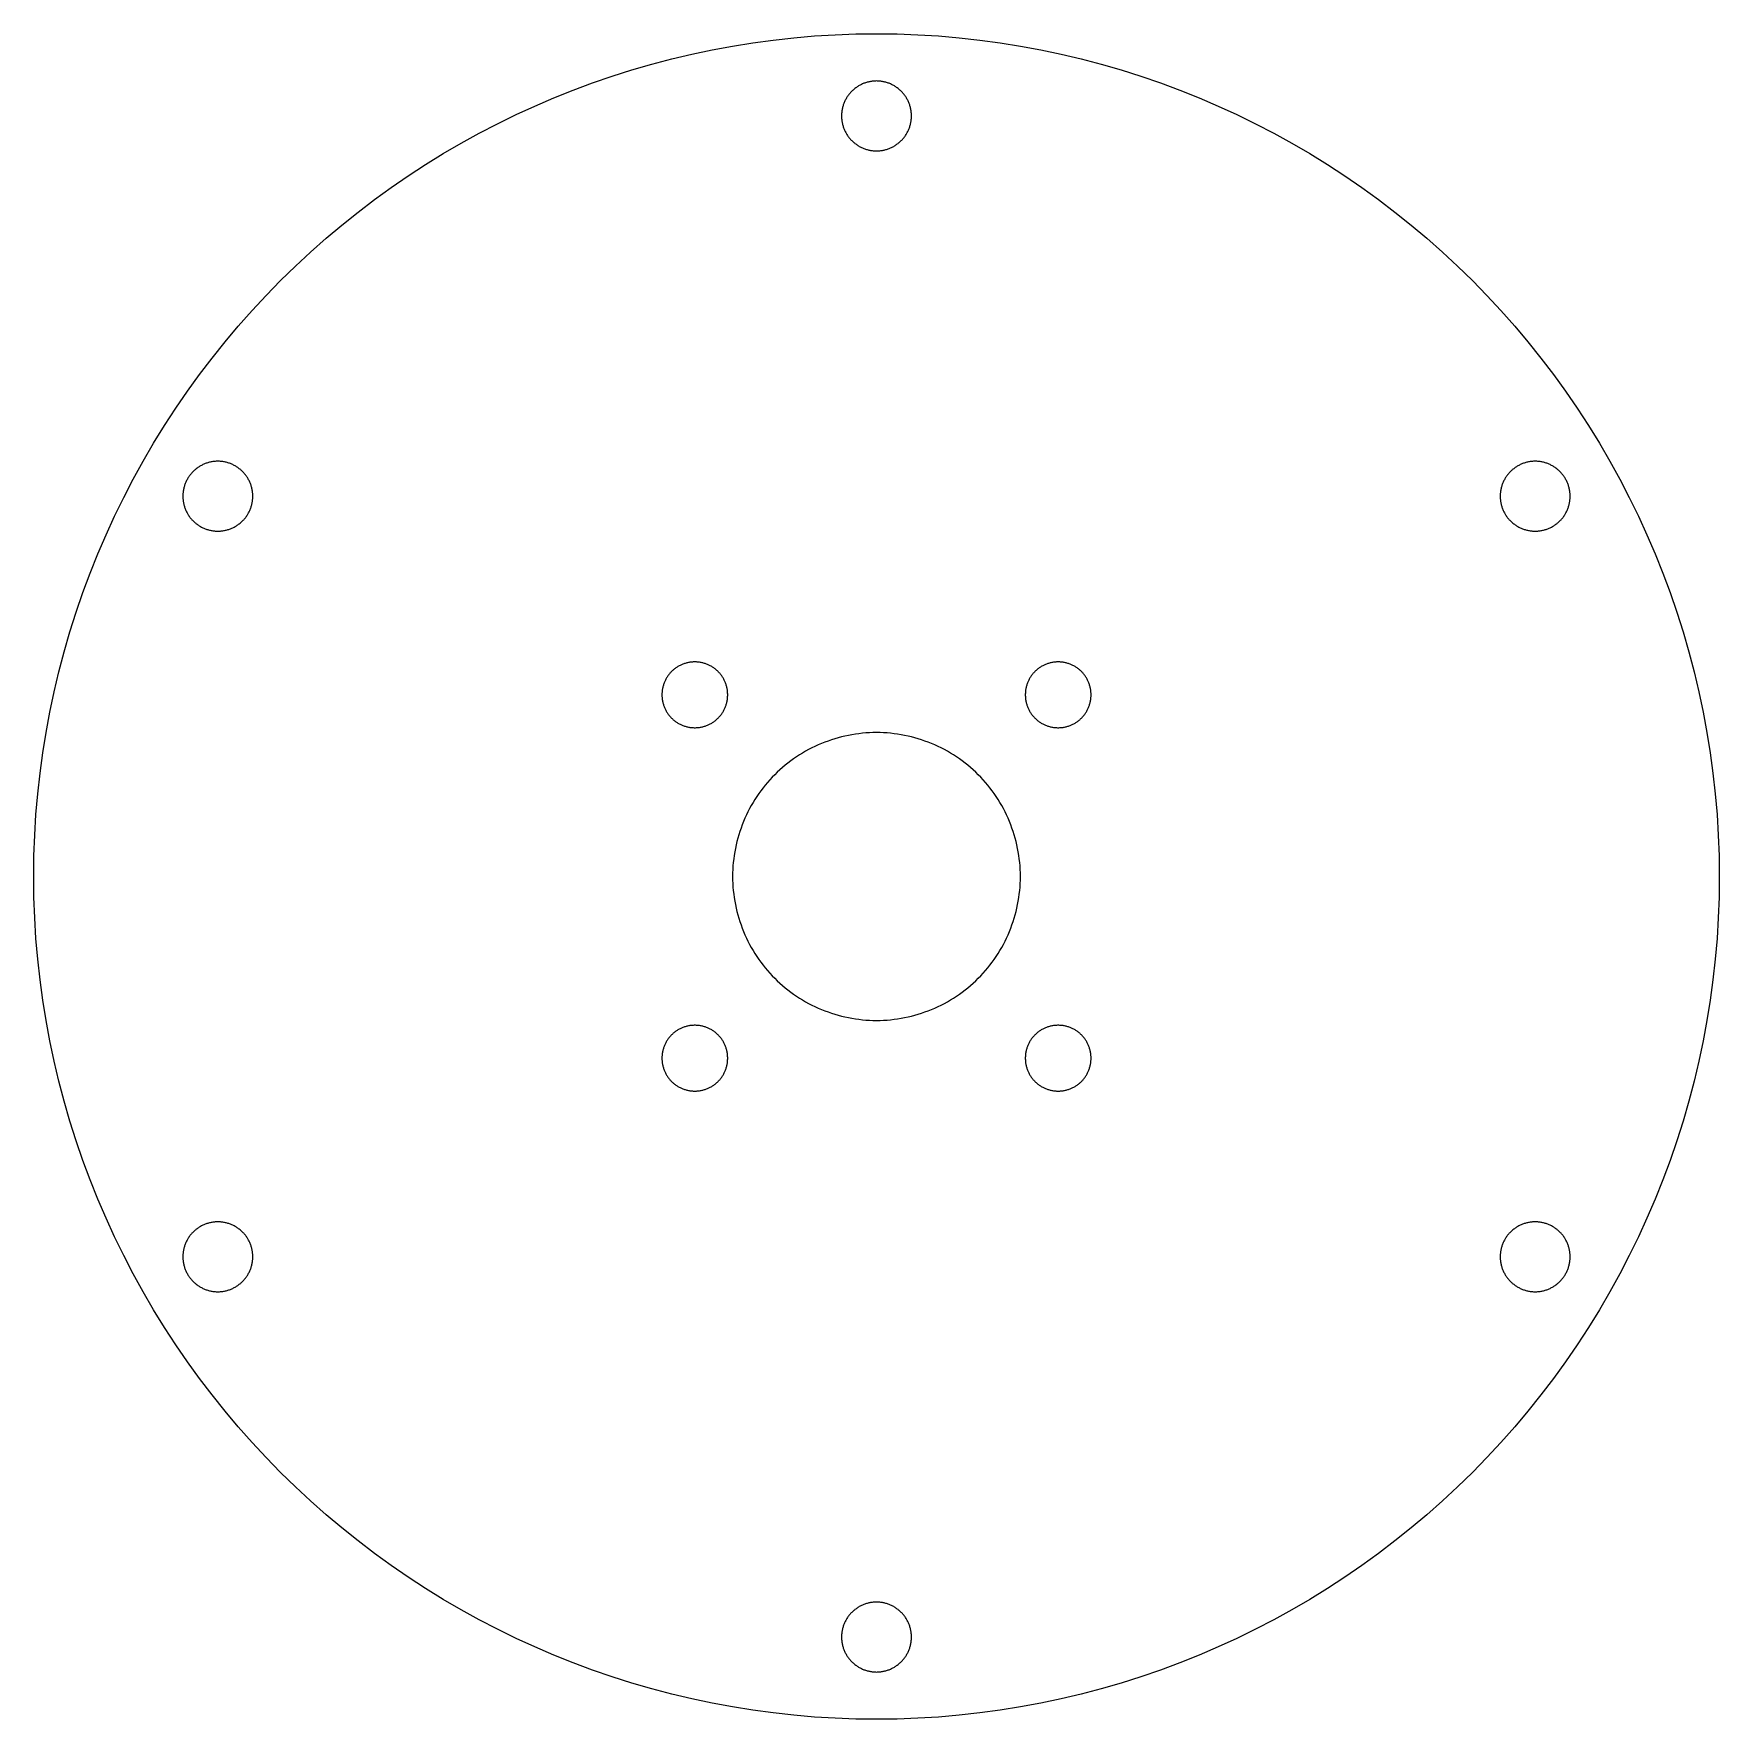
# Model space of a CAD drawing. Header units: metres. Extents: x -41 to 41, y -41 to 41.
import ezdxf

# ---------------------------------------------------------------- set-up
doc = ezdxf.new("R2010")
doc.units = ezdxf.units.M

msp = doc.modelspace()

# ---------------------------------------------------------------- linework, layer by layer
for points in [[(40.988, -1.006), (40.951, -2.012), (40.889, -3.016), (40.803, -4.019), (40.692, -5.019), (40.556, -6.016), (40.396, -7.009), (40.212, -7.999), (40.004, -8.983), (39.771, -9.962), (39.515, -10.935), (39.235, -11.902), (38.931, -12.861), (38.603, -13.812), (38.253, -14.756), (37.879, -15.69), (37.483, -16.615), (37.064, -17.53), (36.622, -18.434), (36.159, -19.327), (35.674, -20.209), (35.167, -21.078), (34.639, -21.935), (34.09, -22.778), (33.521, -23.608), (32.932, -24.424), (32.322, -25.224), (31.693, -26.01), (31.046, -26.78), (30.379, -27.534), (29.694, -28.271), (28.991, -28.991), (28.271, -29.694), (27.534, -30.379), (26.78, -31.046), (26.01, -31.693), (25.224, -32.322), (24.424, -32.932), (23.608, -33.521), (22.778, -34.09), (21.935, -34.639), (21.078, -35.167), (20.209, -35.674), (19.327, -36.159), (18.434, -36.622), (17.53, -37.064), (16.615, -37.483), (15.69, -37.879), (14.756, -38.253), (13.812, -38.603), (12.861, -38.931), (11.902, -39.235), (10.935, -39.515), (9.962, -39.771), (8.983, -40.004), (7.999, -40.212), (7.009, -40.396), (6.016, -40.556), (5.019, -40.692), (4.019, -40.803), (3.016, -40.889), (2.012, -40.951), (1.006, -40.988), (0, -41), (-1.006, -40.988), (-2.012, -40.951), (-3.016, -40.889), (-4.019, -40.803), (-5.019, -40.692), (-6.016, -40.556), (-7.009, -40.396), (-7.999, -40.212), (-8.983, -40.004), (-9.962, -39.771), (-10.935, -39.515), (-11.902, -39.235), (-12.861, -38.931), (-13.812, -38.603), (-14.756, -38.253), (-15.69, -37.879), (-16.615, -37.483), (-17.53, -37.064), (-18.434, -36.622), (-19.327, -36.159), (-20.209, -35.674), (-21.078, -35.167), (-21.935, -34.639), (-22.778, -34.09), (-23.608, -33.521), (-24.424, -32.932), (-25.224, -32.322), (-26.01, -31.693), (-26.78, -31.046), (-27.534, -30.379), (-28.271, -29.694), (-28.991, -28.991), (-29.694, -28.271), (-30.379, -27.534), (-31.046, -26.78), (-31.693, -26.01), (-32.322, -25.224), (-32.932, -24.424), (-33.521, -23.608), (-34.09, -22.778), (-34.639, -21.935), (-35.167, -21.078), (-35.674, -20.209), (-36.159, -19.327), (-36.622, -18.434), (-37.064, -17.53), (-37.483, -16.615), (-37.879, -15.69), (-38.253, -14.756), (-38.603, -13.812), (-38.931, -12.861), (-39.235, -11.902), (-39.515, -10.935), (-39.771, -9.962), (-40.004, -8.983), (-40.212, -7.999), (-40.396, -7.009), (-40.556, -6.016), (-40.692, -5.019), (-40.803, -4.019), (-40.889, -3.016), (-40.951, -2.012), (-40.988, -1.006), (-41, 0), (-40.988, 1.006), (-40.951, 2.012), (-40.889, 3.016), (-40.803, 4.019), (-40.692, 5.019), (-40.556, 6.016), (-40.396, 7.009), (-40.212, 7.999), (-40.004, 8.983), (-39.771, 9.962), (-39.515, 10.935), (-39.235, 11.902), (-38.931, 12.861), (-38.603, 13.812), (-38.253, 14.756), (-37.879, 15.69), (-37.483, 16.615), (-37.064, 17.53), (-36.622, 18.434), (-36.159, 19.327), (-35.674, 20.209), (-35.167, 21.078), (-34.639, 21.935), (-34.09, 22.778), (-33.521, 23.608), (-32.932, 24.424), (-32.322, 25.224), (-31.693, 26.01), (-31.046, 26.78), (-30.379, 27.534), (-29.694, 28.271), (-28.991, 28.991), (-28.271, 29.694), (-27.534, 30.379), (-26.78, 31.046), (-26.01, 31.693), (-25.224, 32.322), (-24.424, 32.932), (-23.608, 33.521), (-22.778, 34.09), (-21.935, 34.639), (-21.078, 35.167), (-20.209, 35.674), (-19.327, 36.159), (-18.434, 36.622), (-17.53, 37.064), (-16.615, 37.483), (-15.69, 37.879), (-14.756, 38.253), (-13.812, 38.603), (-12.861, 38.931), (-11.902, 39.235), (-10.935, 39.515), (-9.962, 39.771), (-8.983, 40.004), (-7.999, 40.212), (-7.009, 40.396), (-6.016, 40.556), (-5.019, 40.692), (-4.019, 40.803), (-3.016, 40.889), (-2.012, 40.951), (-1.006, 40.988), (0, 41), (1.006, 40.988), (2.012, 40.951), (3.016, 40.889), (4.019, 40.803), (5.019, 40.692), (6.016, 40.556), (7.009, 40.396), (7.999, 40.212), (8.983, 40.004), (9.962, 39.771), (10.935, 39.515), (11.902, 39.235), (12.861, 38.931), (13.812, 38.603), (14.756, 38.253), (15.69, 37.879), (16.615, 37.483), (17.53, 37.064), (18.434, 36.622), (19.327, 36.159), (20.209, 35.674), (21.078, 35.167), (21.935, 34.639), (22.778, 34.09), (23.608, 33.521), (24.424, 32.932), (25.224, 32.322), (26.01, 31.693), (26.78, 31.046), (27.534, 30.379), (28.271, 29.694), (28.991, 28.991), (29.694, 28.271), (30.379, 27.534), (31.046, 26.78), (31.693, 26.01), (32.322, 25.224), (32.932, 24.424), (33.521, 23.608), (34.09, 22.778), (34.639, 21.935), (35.167, 21.078), (35.674, 20.209), (36.159, 19.327), (36.622, 18.434), (37.064, 17.53), (37.483, 16.615), (37.879, 15.69), (38.253, 14.756), (38.603, 13.812), (38.931, 12.861), (39.235, 11.902), (39.515, 10.935), (39.771, 9.962), (40.004, 8.983), (40.212, 7.999), (40.396, 7.009), (40.556, 6.016), (40.692, 5.019), (40.803, 4.019), (40.889, 3.016), (40.951, 2.012), (40.988, 1.006), (41, 0), (40.988, -1.006)], [(1.695, 36.875), (1.698, 36.917), (1.699, 36.958), (1.7, 37), (1.699, 37.042), (1.698, 37.083), (1.695, 37.125), (1.692, 37.167), (1.687, 37.208), (1.682, 37.249), (1.675, 37.291), (1.667, 37.332), (1.659, 37.372), (1.649, 37.413), (1.638, 37.453), (1.627, 37.493), (1.614, 37.533), (1.601, 37.573), (1.586, 37.612), (1.571, 37.651), (1.554, 37.689), (1.537, 37.727), (1.518, 37.764), (1.499, 37.801), (1.479, 37.838), (1.458, 37.874), (1.436, 37.909), (1.413, 37.944), (1.39, 37.979), (1.365, 38.013), (1.34, 38.046), (1.314, 38.078), (1.287, 38.11), (1.26, 38.142), (1.231, 38.172), (1.202, 38.202), (1.172, 38.231), (1.142, 38.26), (1.11, 38.287), (1.078, 38.314), (1.046, 38.34), (1.013, 38.365), (0.979, 38.39), (0.944, 38.413), (0.909, 38.436), (0.874, 38.458), (0.838, 38.479), (0.801, 38.499), (0.764, 38.518), (0.727, 38.537), (0.689, 38.554), (0.651, 38.571), (0.612, 38.586), (0.573, 38.601), (0.533, 38.614), (0.493, 38.627), (0.453, 38.638), (0.413, 38.649), (0.372, 38.659), (0.332, 38.667), (0.291, 38.675), (0.249, 38.682), (0.208, 38.687), (0.167, 38.692), (0.125, 38.695), (0.083, 38.698), (0.042, 38.699), (0, 38.7), (-0.042, 38.699), (-0.083, 38.698), (-0.125, 38.695), (-0.167, 38.692), (-0.208, 38.687), (-0.249, 38.682), (-0.291, 38.675), (-0.332, 38.667), (-0.372, 38.659), (-0.413, 38.649), (-0.453, 38.638), (-0.493, 38.627), (-0.533, 38.614), (-0.573, 38.601), (-0.612, 38.586), (-0.651, 38.571), (-0.689, 38.554), (-0.727, 38.537), (-0.764, 38.518), (-0.801, 38.499), (-0.838, 38.479), (-0.874, 38.458), (-0.909, 38.436), (-0.944, 38.413), (-0.979, 38.39), (-1.013, 38.365), (-1.046, 38.34), (-1.078, 38.314), (-1.11, 38.287), (-1.142, 38.26), (-1.172, 38.231), (-1.202, 38.202), (-1.231, 38.172), (-1.26, 38.142), (-1.287, 38.11), (-1.314, 38.078), (-1.34, 38.046), (-1.365, 38.013), (-1.39, 37.979), (-1.413, 37.944), (-1.436, 37.909), (-1.458, 37.874), (-1.479, 37.838), (-1.499, 37.801), (-1.518, 37.764), (-1.537, 37.727), (-1.554, 37.689), (-1.571, 37.651), (-1.586, 37.612), (-1.601, 37.573), (-1.614, 37.533), (-1.627, 37.493), (-1.638, 37.453), (-1.649, 37.413), (-1.659, 37.372), (-1.667, 37.332), (-1.675, 37.291), (-1.682, 37.249), (-1.687, 37.208), (-1.692, 37.167), (-1.695, 37.125), (-1.698, 37.083), (-1.699, 37.042), (-1.7, 37), (-1.699, 36.958), (-1.698, 36.917), (-1.695, 36.875), (-1.692, 36.833), (-1.687, 36.792), (-1.682, 36.751), (-1.675, 36.709), (-1.667, 36.668), (-1.659, 36.628), (-1.649, 36.587), (-1.638, 36.547), (-1.627, 36.507), (-1.614, 36.467), (-1.601, 36.427), (-1.586, 36.388), (-1.571, 36.349), (-1.554, 36.311), (-1.537, 36.273), (-1.518, 36.236), (-1.499, 36.199), (-1.479, 36.162), (-1.458, 36.126), (-1.436, 36.091), (-1.413, 36.056), (-1.39, 36.021), (-1.365, 35.987), (-1.34, 35.954), (-1.314, 35.922), (-1.287, 35.89), (-1.26, 35.858), (-1.231, 35.828), (-1.202, 35.798), (-1.172, 35.769), (-1.142, 35.74), (-1.11, 35.713), (-1.078, 35.686), (-1.046, 35.66), (-1.013, 35.635), (-0.979, 35.61), (-0.944, 35.587), (-0.909, 35.564), (-0.874, 35.542), (-0.838, 35.521), (-0.801, 35.501), (-0.764, 35.482), (-0.727, 35.463), (-0.689, 35.446), (-0.651, 35.429), (-0.612, 35.414), (-0.573, 35.399), (-0.533, 35.386), (-0.493, 35.373), (-0.453, 35.362), (-0.413, 35.351), (-0.372, 35.341), (-0.332, 35.333), (-0.291, 35.325), (-0.249, 35.318), (-0.208, 35.313), (-0.167, 35.308), (-0.125, 35.305), (-0.083, 35.302), (-0.042, 35.301), (0, 35.3), (0.042, 35.301), (0.083, 35.302), (0.125, 35.305), (0.167, 35.308), (0.208, 35.313), (0.249, 35.318), (0.291, 35.325), (0.332, 35.333), (0.372, 35.341), (0.413, 35.351), (0.453, 35.362), (0.493, 35.373), (0.533, 35.386), (0.573, 35.399), (0.612, 35.414), (0.651, 35.429), (0.689, 35.446), (0.727, 35.463), (0.764, 35.482), (0.801, 35.501), (0.838, 35.521), (0.874, 35.542), (0.909, 35.564), (0.944, 35.587), (0.979, 35.61), (1.013, 35.635), (1.046, 35.66), (1.078, 35.686), (1.11, 35.713), (1.142, 35.74), (1.172, 35.769), (1.202, 35.798), (1.231, 35.828), (1.26, 35.858), (1.287, 35.89), (1.314, 35.922), (1.34, 35.954), (1.365, 35.987), (1.39, 36.021), (1.413, 36.056), (1.436, 36.091), (1.458, 36.126), (1.479, 36.162), (1.499, 36.199), (1.518, 36.236), (1.537, 36.273), (1.554, 36.311), (1.571, 36.349), (1.586, 36.388), (1.601, 36.427), (1.614, 36.467), (1.627, 36.507), (1.638, 36.547), (1.649, 36.587), (1.659, 36.628), (1.667, 36.668), (1.675, 36.709), (1.682, 36.751), (1.687, 36.792), (1.692, 36.833), (1.695, 36.875)], [(-30.345, 18.417), (-30.343, 18.458), (-30.343, 18.5), (-30.343, 18.542), (-30.345, 18.583), (-30.348, 18.625), (-30.351, 18.667), (-30.356, 18.708), (-30.361, 18.749), (-30.368, 18.791), (-30.376, 18.832), (-30.384, 18.872), (-30.394, 18.913), (-30.405, 18.953), (-30.416, 18.993), (-30.429, 19.033), (-30.442, 19.073), (-30.457, 19.112), (-30.472, 19.151), (-30.489, 19.189), (-30.506, 19.227), (-30.524, 19.264), (-30.544, 19.301), (-30.564, 19.338), (-30.585, 19.374), (-30.607, 19.409), (-30.629, 19.444), (-30.653, 19.479), (-30.677, 19.513), (-30.703, 19.546), (-30.729, 19.578), (-30.756, 19.61), (-30.783, 19.642), (-30.812, 19.672), (-30.841, 19.702), (-30.871, 19.731), (-30.901, 19.76), (-30.933, 19.787), (-30.964, 19.814), (-30.997, 19.84), (-31.03, 19.865), (-31.064, 19.89), (-31.098, 19.913), (-31.133, 19.936), (-31.169, 19.958), (-31.205, 19.979), (-31.242, 19.999), (-31.279, 20.018), (-31.316, 20.037), (-31.354, 20.054), (-31.392, 20.071), (-31.431, 20.086), (-31.47, 20.101), (-31.51, 20.114), (-31.549, 20.127), (-31.59, 20.138), (-31.63, 20.149), (-31.67, 20.159), (-31.711, 20.167), (-31.752, 20.175), (-31.793, 20.182), (-31.835, 20.187), (-31.876, 20.192), (-31.918, 20.195), (-31.96, 20.198), (-32.001, 20.199), (-32.043, 20.2), (-32.085, 20.199), (-32.126, 20.198), (-32.168, 20.195), (-32.21, 20.192), (-32.251, 20.187), (-32.292, 20.182), (-32.334, 20.175), (-32.375, 20.167), (-32.415, 20.159), (-32.456, 20.149), (-32.496, 20.138), (-32.536, 20.127), (-32.576, 20.114), (-32.616, 20.101), (-32.655, 20.086), (-32.694, 20.071), (-32.732, 20.054), (-32.77, 20.037), (-32.807, 20.018), (-32.844, 19.999), (-32.881, 19.979), (-32.917, 19.958), (-32.952, 19.936), (-32.987, 19.913), (-33.022, 19.89), (-33.056, 19.865), (-33.089, 19.84), (-33.121, 19.814), (-33.153, 19.787), (-33.185, 19.76), (-33.215, 19.731), (-33.245, 19.702), (-33.274, 19.672), (-33.303, 19.642), (-33.33, 19.61), (-33.357, 19.578), (-33.383, 19.546), (-33.408, 19.513), (-33.433, 19.479), (-33.456, 19.444), (-33.479, 19.409), (-33.501, 19.374), (-33.522, 19.338), (-33.542, 19.301), (-33.561, 19.264), (-33.58, 19.227), (-33.597, 19.189), (-33.614, 19.151), (-33.629, 19.112), (-33.644, 19.073), (-33.657, 19.033), (-33.67, 18.993), (-33.681, 18.953), (-33.692, 18.913), (-33.702, 18.872), (-33.71, 18.832), (-33.718, 18.791), (-33.725, 18.749), (-33.73, 18.708), (-33.735, 18.667), (-33.738, 18.625), (-33.741, 18.583), (-33.742, 18.542), (-33.743, 18.5), (-33.742, 18.458), (-33.741, 18.417), (-33.738, 18.375), (-33.735, 18.333), (-33.73, 18.292), (-33.725, 18.251), (-33.718, 18.209), (-33.71, 18.168), (-33.702, 18.128), (-33.692, 18.087), (-33.681, 18.047), (-33.67, 18.007), (-33.657, 17.967), (-33.644, 17.927), (-33.629, 17.888), (-33.614, 17.849), (-33.597, 17.811), (-33.58, 17.773), (-33.561, 17.736), (-33.542, 17.699), (-33.522, 17.662), (-33.501, 17.626), (-33.479, 17.591), (-33.456, 17.556), (-33.433, 17.521), (-33.408, 17.487), (-33.383, 17.454), (-33.357, 17.422), (-33.33, 17.39), (-33.303, 17.358), (-33.274, 17.328), (-33.245, 17.298), (-33.215, 17.269), (-33.185, 17.24), (-33.153, 17.213), (-33.121, 17.186), (-33.089, 17.16), (-33.056, 17.135), (-33.022, 17.11), (-32.987, 17.087), (-32.952, 17.064), (-32.917, 17.042), (-32.881, 17.021), (-32.844, 17.001), (-32.807, 16.982), (-32.77, 16.963), (-32.732, 16.946), (-32.694, 16.929), (-32.655, 16.914), (-32.616, 16.899), (-32.576, 16.886), (-32.536, 16.873), (-32.496, 16.862), (-32.456, 16.851), (-32.415, 16.841), (-32.375, 16.833), (-32.334, 16.825), (-32.292, 16.818), (-32.251, 16.813), (-32.21, 16.808), (-32.168, 16.805), (-32.126, 16.802), (-32.085, 16.801), (-32.043, 16.8), (-32.001, 16.801), (-31.96, 16.802), (-31.918, 16.805), (-31.876, 16.808), (-31.835, 16.813), (-31.793, 16.818), (-31.752, 16.825), (-31.711, 16.833), (-31.67, 16.841), (-31.63, 16.851), (-31.59, 16.862), (-31.549, 16.873), (-31.51, 16.886), (-31.47, 16.899), (-31.431, 16.914), (-31.392, 16.929), (-31.354, 16.946), (-31.316, 16.963), (-31.279, 16.982), (-31.242, 17.001), (-31.205, 17.021), (-31.169, 17.042), (-31.133, 17.064), (-31.098, 17.087), (-31.064, 17.11), (-31.03, 17.135), (-30.997, 17.16), (-30.964, 17.186), (-30.933, 17.213), (-30.901, 17.24), (-30.871, 17.269), (-30.841, 17.298), (-30.812, 17.328), (-30.783, 17.358), (-30.756, 17.39), (-30.729, 17.422), (-30.703, 17.454), (-30.677, 17.487), (-30.653, 17.521), (-30.629, 17.556), (-30.607, 17.591), (-30.585, 17.626), (-30.564, 17.662), (-30.544, 17.699), (-30.524, 17.736), (-30.506, 17.773), (-30.489, 17.811), (-30.472, 17.849), (-30.457, 17.888), (-30.442, 17.927), (-30.429, 17.967), (-30.416, 18.007), (-30.405, 18.047), (-30.394, 18.087), (-30.384, 18.128), (-30.376, 18.168), (-30.368, 18.209), (-30.361, 18.251), (-30.356, 18.292), (-30.351, 18.333), (-30.348, 18.375), (-30.345, 18.417)], [(33.738, 18.375), (33.741, 18.417), (33.742, 18.458), (33.743, 18.5), (33.742, 18.542), (33.741, 18.583), (33.738, 18.625), (33.735, 18.667), (33.73, 18.708), (33.725, 18.749), (33.718, 18.791), (33.71, 18.832), (33.702, 18.872), (33.692, 18.913), (33.681, 18.953), (33.67, 18.993), (33.657, 19.033), (33.644, 19.073), (33.629, 19.112), (33.614, 19.151), (33.597, 19.189), (33.58, 19.227), (33.561, 19.264), (33.542, 19.301), (33.522, 19.338), (33.501, 19.374), (33.479, 19.409), (33.456, 19.444), (33.433, 19.479), (33.408, 19.513), (33.383, 19.546), (33.357, 19.578), (33.33, 19.61), (33.303, 19.642), (33.274, 19.672), (33.245, 19.702), (33.215, 19.731), (33.185, 19.76), (33.153, 19.787), (33.121, 19.814), (33.089, 19.84), (33.056, 19.865), (33.022, 19.89), (32.987, 19.913), (32.952, 19.936), (32.917, 19.958), (32.881, 19.979), (32.844, 19.999), (32.807, 20.018), (32.77, 20.037), (32.732, 20.054), (32.694, 20.071), (32.655, 20.086), (32.616, 20.101), (32.576, 20.114), (32.536, 20.127), (32.496, 20.138), (32.456, 20.149), (32.415, 20.159), (32.375, 20.167), (32.334, 20.175), (32.292, 20.182), (32.251, 20.187), (32.21, 20.192), (32.168, 20.195), (32.126, 20.198), (32.085, 20.199), (32.043, 20.2), (32.001, 20.199), (31.96, 20.198), (31.918, 20.195), (31.876, 20.192), (31.835, 20.187), (31.793, 20.182), (31.752, 20.175), (31.711, 20.167), (31.67, 20.159), (31.63, 20.149), (31.59, 20.138), (31.549, 20.127), (31.51, 20.114), (31.47, 20.101), (31.431, 20.086), (31.392, 20.071), (31.354, 20.054), (31.316, 20.037), (31.279, 20.018), (31.242, 19.999), (31.205, 19.979), (31.169, 19.958), (31.133, 19.936), (31.098, 19.913), (31.064, 19.89), (31.03, 19.865), (30.997, 19.84), (30.964, 19.814), (30.933, 19.787), (30.901, 19.76), (30.871, 19.731), (30.841, 19.702), (30.812, 19.672), (30.783, 19.642), (30.756, 19.61), (30.729, 19.578), (30.703, 19.546), (30.677, 19.513), (30.653, 19.479), (30.629, 19.444), (30.607, 19.409), (30.585, 19.374), (30.564, 19.338), (30.544, 19.301), (30.524, 19.264), (30.506, 19.227), (30.489, 19.189), (30.472, 19.151), (30.457, 19.112), (30.442, 19.073), (30.429, 19.033), (30.416, 18.993), (30.405, 18.953), (30.394, 18.913), (30.384, 18.872), (30.376, 18.832), (30.368, 18.791), (30.361, 18.749), (30.356, 18.708), (30.351, 18.667), (30.348, 18.625), (30.345, 18.583), (30.343, 18.542), (30.343, 18.5), (30.343, 18.458), (30.345, 18.417), (30.348, 18.375), (30.351, 18.333), (30.356, 18.292), (30.361, 18.251), (30.368, 18.209), (30.376, 18.168), (30.384, 18.128), (30.394, 18.087), (30.405, 18.047), (30.416, 18.007), (30.429, 17.967), (30.442, 17.927), (30.457, 17.888), (30.472, 17.849), (30.489, 17.811), (30.506, 17.773), (30.524, 17.736), (30.544, 17.699), (30.564, 17.662), (30.585, 17.626), (30.607, 17.591), (30.629, 17.556), (30.653, 17.521), (30.677, 17.487), (30.703, 17.454), (30.729, 17.422), (30.756, 17.39), (30.783, 17.358), (30.812, 17.328), (30.841, 17.298), (30.871, 17.269), (30.901, 17.24), (30.933, 17.213), (30.964, 17.186), (30.997, 17.16), (31.03, 17.135), (31.064, 17.11), (31.098, 17.087), (31.133, 17.064), (31.169, 17.042), (31.205, 17.021), (31.242, 17.001), (31.279, 16.982), (31.316, 16.963), (31.354, 16.946), (31.392, 16.929), (31.431, 16.914), (31.47, 16.899), (31.51, 16.886), (31.549, 16.873), (31.59, 16.862), (31.63, 16.851), (31.67, 16.841), (31.711, 16.833), (31.752, 16.825), (31.793, 16.818), (31.835, 16.813), (31.876, 16.808), (31.918, 16.805), (31.96, 16.802), (32.001, 16.801), (32.043, 16.8), (32.085, 16.801), (32.126, 16.802), (32.168, 16.805), (32.21, 16.808), (32.251, 16.813), (32.292, 16.818), (32.334, 16.825), (32.375, 16.833), (32.415, 16.841), (32.456, 16.851), (32.496, 16.862), (32.536, 16.873), (32.576, 16.886), (32.616, 16.899), (32.655, 16.914), (32.694, 16.929), (32.732, 16.946), (32.77, 16.963), (32.807, 16.982), (32.844, 17.001), (32.881, 17.021), (32.917, 17.042), (32.952, 17.064), (32.987, 17.087), (33.022, 17.11), (33.056, 17.135), (33.089, 17.16), (33.121, 17.186), (33.153, 17.213), (33.185, 17.24), (33.215, 17.269), (33.245, 17.298), (33.274, 17.328), (33.303, 17.358), (33.33, 17.39), (33.357, 17.422), (33.383, 17.454), (33.408, 17.487), (33.433, 17.521), (33.456, 17.556), (33.479, 17.591), (33.501, 17.626), (33.522, 17.662), (33.542, 17.699), (33.561, 17.736), (33.58, 17.773), (33.597, 17.811), (33.614, 17.849), (33.629, 17.888), (33.644, 17.927), (33.657, 17.967), (33.67, 18.007), (33.681, 18.047), (33.692, 18.087), (33.702, 18.128), (33.71, 18.168), (33.718, 18.209), (33.725, 18.251), (33.73, 18.292), (33.735, 18.333), (33.738, 18.375)], [(-7.243, 8.721), (-7.241, 8.76), (-7.239, 8.8), (-7.239, 8.839), (-7.239, 8.878), (-7.241, 8.917), (-7.243, 8.957), (-7.247, 8.996), (-7.251, 9.035), (-7.256, 9.074), (-7.262, 9.112), (-7.27, 9.151), (-7.278, 9.189), (-7.287, 9.228), (-7.297, 9.266), (-7.308, 9.303), (-7.32, 9.341), (-7.332, 9.378), (-7.346, 9.415), (-7.361, 9.451), (-7.376, 9.487), (-7.392, 9.523), (-7.41, 9.558), (-7.428, 9.593), (-7.447, 9.627), (-7.466, 9.661), (-7.487, 9.695), (-7.508, 9.728), (-7.531, 9.76), (-7.554, 9.792), (-7.577, 9.823), (-7.602, 9.854), (-7.627, 9.884), (-7.653, 9.913), (-7.68, 9.942), (-7.707, 9.97), (-7.736, 9.998), (-7.764, 10.024), (-7.794, 10.05), (-7.824, 10.076), (-7.854, 10.1), (-7.886, 10.124), (-7.918, 10.147), (-7.95, 10.169), (-7.983, 10.191), (-8.016, 10.211), (-8.05, 10.231), (-8.085, 10.25), (-8.119, 10.268), (-8.155, 10.285), (-8.19, 10.302), (-8.227, 10.317), (-8.263, 10.332), (-8.3, 10.345), (-8.337, 10.358), (-8.374, 10.37), (-8.412, 10.381), (-8.45, 10.391), (-8.488, 10.4), (-8.527, 10.408), (-8.565, 10.415), (-8.604, 10.422), (-8.643, 10.427), (-8.682, 10.431), (-8.721, 10.434), (-8.76, 10.437), (-8.8, 10.438), (-8.839, 10.439), (-8.878, 10.438), (-8.917, 10.437), (-8.957, 10.434), (-8.996, 10.431), (-9.035, 10.427), (-9.074, 10.422), (-9.112, 10.415), (-9.151, 10.408), (-9.189, 10.4), (-9.228, 10.391), (-9.266, 10.381), (-9.303, 10.37), (-9.341, 10.358), (-9.378, 10.345), (-9.415, 10.332), (-9.451, 10.317), (-9.487, 10.302), (-9.523, 10.285), (-9.558, 10.268), (-9.593, 10.25), (-9.627, 10.231), (-9.661, 10.211), (-9.695, 10.191), (-9.728, 10.169), (-9.76, 10.147), (-9.792, 10.124), (-9.823, 10.1), (-9.854, 10.076), (-9.884, 10.05), (-9.913, 10.024), (-9.942, 9.998), (-9.97, 9.97), (-9.998, 9.942), (-10.024, 9.913), (-10.05, 9.884), (-10.076, 9.854), (-10.1, 9.823), (-10.124, 9.792), (-10.147, 9.76), (-10.169, 9.728), (-10.191, 9.695), (-10.211, 9.661), (-10.231, 9.627), (-10.25, 9.593), (-10.268, 9.558), (-10.285, 9.523), (-10.302, 9.487), (-10.317, 9.451), (-10.332, 9.415), (-10.345, 9.378), (-10.358, 9.341), (-10.37, 9.303), (-10.381, 9.266), (-10.391, 9.228), (-10.4, 9.189), (-10.408, 9.151), (-10.415, 9.112), (-10.422, 9.074), (-10.427, 9.035), (-10.431, 8.996), (-10.434, 8.957), (-10.437, 8.917), (-10.438, 8.878), (-10.439, 8.839), (-10.438, 8.8), (-10.437, 8.76), (-10.434, 8.721), (-10.431, 8.682), (-10.427, 8.643), (-10.422, 8.604), (-10.415, 8.565), (-10.408, 8.527), (-10.4, 8.488), (-10.391, 8.45), (-10.381, 8.412), (-10.37, 8.374), (-10.358, 8.337), (-10.345, 8.3), (-10.332, 8.263), (-10.317, 8.227), (-10.302, 8.19), (-10.285, 8.155), (-10.268, 8.119), (-10.25, 8.085), (-10.231, 8.05), (-10.211, 8.016), (-10.191, 7.983), (-10.169, 7.95), (-10.147, 7.918), (-10.124, 7.886), (-10.1, 7.854), (-10.076, 7.824), (-10.05, 7.794), (-10.024, 7.764), (-9.998, 7.736), (-9.97, 7.707), (-9.942, 7.68), (-9.913, 7.653), (-9.884, 7.627), (-9.854, 7.602), (-9.823, 7.577), (-9.792, 7.554), (-9.76, 7.531), (-9.728, 7.508), (-9.695, 7.487), (-9.661, 7.466), (-9.627, 7.447), (-9.593, 7.428), (-9.558, 7.41), (-9.523, 7.392), (-9.487, 7.376), (-9.451, 7.361), (-9.415, 7.346), (-9.378, 7.332), (-9.341, 7.32), (-9.303, 7.308), (-9.266, 7.297), (-9.228, 7.287), (-9.189, 7.278), (-9.151, 7.27), (-9.112, 7.262), (-9.074, 7.256), (-9.035, 7.251), (-8.996, 7.247), (-8.957, 7.243), (-8.917, 7.241), (-8.878, 7.239), (-8.839, 7.239), (-8.8, 7.239), (-8.76, 7.241), (-8.721, 7.243), (-8.682, 7.247), (-8.643, 7.251), (-8.604, 7.256), (-8.565, 7.262), (-8.527, 7.27), (-8.488, 7.278), (-8.45, 7.287), (-8.412, 7.297), (-8.374, 7.308), (-8.337, 7.32), (-8.3, 7.332), (-8.263, 7.346), (-8.227, 7.361), (-8.19, 7.376), (-8.155, 7.392), (-8.119, 7.41), (-8.085, 7.428), (-8.05, 7.447), (-8.016, 7.466), (-7.983, 7.487), (-7.95, 7.508), (-7.918, 7.531), (-7.886, 7.554), (-7.854, 7.577), (-7.824, 7.602), (-7.794, 7.627), (-7.764, 7.653), (-7.736, 7.68), (-7.707, 7.707), (-7.68, 7.736), (-7.653, 7.764), (-7.627, 7.794), (-7.602, 7.824), (-7.577, 7.854), (-7.554, 7.886), (-7.531, 7.918), (-7.508, 7.95), (-7.487, 7.983), (-7.466, 8.016), (-7.447, 8.05), (-7.428, 8.085), (-7.41, 8.119), (-7.392, 8.155), (-7.376, 8.19), (-7.361, 8.227), (-7.346, 8.263), (-7.332, 8.3), (-7.32, 8.337), (-7.308, 8.374), (-7.297, 8.412), (-7.287, 8.45), (-7.278, 8.488), (-7.27, 8.527), (-7.262, 8.565), (-7.256, 8.604), (-7.251, 8.643), (-7.247, 8.682), (-7.243, 8.721)], [(10.437, 8.76), (10.438, 8.8), (10.439, 8.839), (10.438, 8.878), (10.437, 8.917), (10.434, 8.957), (10.431, 8.996), (10.427, 9.035), (10.422, 9.074), (10.415, 9.112), (10.408, 9.151), (10.4, 9.189), (10.391, 9.228), (10.381, 9.266), (10.37, 9.303), (10.358, 9.341), (10.345, 9.378), (10.332, 9.415), (10.317, 9.451), (10.302, 9.487), (10.285, 9.523), (10.268, 9.558), (10.25, 9.593), (10.231, 9.627), (10.211, 9.661), (10.191, 9.695), (10.169, 9.728), (10.147, 9.76), (10.124, 9.792), (10.1, 9.823), (10.076, 9.854), (10.05, 9.884), (10.024, 9.913), (9.998, 9.942), (9.97, 9.97), (9.942, 9.998), (9.913, 10.024), (9.884, 10.05), (9.854, 10.076), (9.823, 10.1), (9.792, 10.124), (9.76, 10.147), (9.728, 10.169), (9.695, 10.191), (9.661, 10.211), (9.627, 10.231), (9.593, 10.25), (9.558, 10.268), (9.523, 10.285), (9.487, 10.302), (9.451, 10.317), (9.415, 10.332), (9.378, 10.345), (9.341, 10.358), (9.303, 10.37), (9.266, 10.381), (9.228, 10.391), (9.189, 10.4), (9.151, 10.408), (9.112, 10.415), (9.074, 10.422), (9.035, 10.427), (8.996, 10.431), (8.957, 10.434), (8.917, 10.437), (8.878, 10.438), (8.839, 10.439), (8.8, 10.438), (8.76, 10.437), (8.721, 10.434), (8.682, 10.431), (8.643, 10.427), (8.604, 10.422), (8.565, 10.415), (8.527, 10.408), (8.488, 10.4), (8.45, 10.391), (8.412, 10.381), (8.374, 10.37), (8.337, 10.358), (8.3, 10.345), (8.263, 10.332), (8.227, 10.317), (8.19, 10.302), (8.155, 10.285), (8.119, 10.268), (8.085, 10.25), (8.05, 10.231), (8.016, 10.211), (7.983, 10.191), (7.95, 10.169), (7.918, 10.147), (7.886, 10.124), (7.854, 10.1), (7.824, 10.076), (7.794, 10.05), (7.764, 10.024), (7.736, 9.998), (7.707, 9.97), (7.68, 9.942), (7.653, 9.913), (7.627, 9.884), (7.602, 9.854), (7.577, 9.823), (7.554, 9.792), (7.531, 9.76), (7.508, 9.728), (7.487, 9.695), (7.466, 9.661), (7.447, 9.627), (7.428, 9.593), (7.41, 9.558), (7.392, 9.523), (7.376, 9.487), (7.361, 9.451), (7.346, 9.415), (7.332, 9.378), (7.32, 9.341), (7.308, 9.303), (7.297, 9.266), (7.287, 9.228), (7.278, 9.189), (7.27, 9.151), (7.262, 9.112), (7.256, 9.074), (7.251, 9.035), (7.247, 8.996), (7.243, 8.957), (7.241, 8.917), (7.239, 8.878), (7.239, 8.839), (7.239, 8.8), (7.241, 8.76), (7.243, 8.721), (7.247, 8.682), (7.251, 8.643), (7.256, 8.604), (7.262, 8.565), (7.27, 8.527), (7.278, 8.488), (7.287, 8.45), (7.297, 8.412), (7.308, 8.374), (7.32, 8.337), (7.332, 8.3), (7.346, 8.263), (7.361, 8.227), (7.376, 8.19), (7.392, 8.155), (7.41, 8.119), (7.428, 8.085), (7.447, 8.05), (7.466, 8.016), (7.487, 7.983), (7.508, 7.95), (7.531, 7.918), (7.554, 7.886), (7.577, 7.854), (7.602, 7.824), (7.627, 7.794), (7.653, 7.764), (7.68, 7.736), (7.707, 7.707), (7.736, 7.68), (7.764, 7.653), (7.794, 7.627), (7.824, 7.602), (7.854, 7.577), (7.886, 7.554), (7.918, 7.531), (7.95, 7.508), (7.983, 7.487), (8.016, 7.466), (8.05, 7.447), (8.085, 7.428), (8.119, 7.41), (8.155, 7.392), (8.19, 7.376), (8.227, 7.361), (8.263, 7.346), (8.3, 7.332), (8.337, 7.32), (8.374, 7.308), (8.412, 7.297), (8.45, 7.287), (8.488, 7.278), (8.527, 7.27), (8.565, 7.262), (8.604, 7.256), (8.643, 7.251), (8.682, 7.247), (8.721, 7.243), (8.76, 7.241), (8.8, 7.239), (8.839, 7.239), (8.878, 7.239), (8.917, 7.241), (8.957, 7.243), (8.996, 7.247), (9.035, 7.251), (9.074, 7.256), (9.112, 7.262), (9.151, 7.27), (9.189, 7.278), (9.228, 7.287), (9.266, 7.297), (9.303, 7.308), (9.341, 7.32), (9.378, 7.332), (9.415, 7.346), (9.451, 7.361), (9.487, 7.376), (9.523, 7.392), (9.558, 7.41), (9.593, 7.428), (9.627, 7.447), (9.661, 7.466), (9.695, 7.487), (9.728, 7.508), (9.76, 7.531), (9.792, 7.554), (9.823, 7.577), (9.854, 7.602), (9.884, 7.627), (9.913, 7.653), (9.942, 7.68), (9.97, 7.707), (9.998, 7.736), (10.024, 7.764), (10.05, 7.794), (10.076, 7.824), (10.1, 7.854), (10.124, 7.886), (10.147, 7.918), (10.169, 7.95), (10.191, 7.983), (10.211, 8.016), (10.231, 8.05), (10.25, 8.085), (10.268, 8.119), (10.285, 8.155), (10.302, 8.19), (10.317, 8.227), (10.332, 8.263), (10.345, 8.3), (10.358, 8.337), (10.37, 8.374), (10.381, 8.412), (10.391, 8.45), (10.4, 8.488), (10.408, 8.527), (10.415, 8.565), (10.422, 8.604), (10.427, 8.643), (10.431, 8.682), (10.434, 8.721), (10.437, 8.76)], [(6.981, -0.515), (6.992, -0.343), (6.998, -0.172), (7, 0), (6.998, 0.172), (6.992, 0.343), (6.981, 0.515), (6.966, 0.686), (6.947, 0.857), (6.924, 1.027), (6.897, 1.197), (6.865, 1.366), (6.83, 1.534), (6.79, 1.701), (6.746, 1.867), (6.699, 2.032), (6.647, 2.196), (6.591, 2.358), (6.531, 2.519), (6.467, 2.679), (6.399, 2.837), (6.328, 2.993), (6.253, 3.147), (6.173, 3.3), (6.091, 3.45), (6.004, 3.599), (5.914, 3.745), (5.82, 3.889), (5.723, 4.031), (5.622, 4.17), (5.518, 4.307), (5.411, 4.441), (5.3, 4.572), (5.187, 4.701), (5.07, 4.827), (4.95, 4.95), (4.827, 5.07), (4.701, 5.187), (4.572, 5.3), (4.441, 5.411), (4.307, 5.518), (4.17, 5.622), (4.031, 5.723), (3.889, 5.82), (3.745, 5.914), (3.599, 6.004), (3.45, 6.091), (3.3, 6.173), (3.147, 6.253), (2.993, 6.328), (2.837, 6.399), (2.679, 6.467), (2.519, 6.531), (2.358, 6.591), (2.196, 6.647), (2.032, 6.699), (1.867, 6.746), (1.701, 6.79), (1.534, 6.83), (1.366, 6.865), (1.197, 6.897), (1.027, 6.924), (0.857, 6.947), (0.686, 6.966), (0.515, 6.981), (0.343, 6.992), (0.172, 6.998), (0, 7), (-0.172, 6.998), (-0.343, 6.992), (-0.515, 6.981), (-0.686, 6.966), (-0.857, 6.947), (-1.027, 6.924), (-1.197, 6.897), (-1.366, 6.865), (-1.534, 6.83), (-1.701, 6.79), (-1.867, 6.746), (-2.032, 6.699), (-2.196, 6.647), (-2.358, 6.591), (-2.519, 6.531), (-2.679, 6.467), (-2.837, 6.399), (-2.993, 6.328), (-3.147, 6.253), (-3.3, 6.173), (-3.45, 6.091), (-3.599, 6.004), (-3.745, 5.914), (-3.889, 5.82), (-4.031, 5.723), (-4.17, 5.622), (-4.307, 5.518), (-4.441, 5.411), (-4.572, 5.3), (-4.701, 5.187), (-4.827, 5.07), (-4.95, 4.95), (-5.07, 4.827), (-5.187, 4.701), (-5.3, 4.572), (-5.411, 4.441), (-5.518, 4.307), (-5.622, 4.17), (-5.723, 4.031), (-5.82, 3.889), (-5.914, 3.745), (-6.004, 3.599), (-6.091, 3.45), (-6.173, 3.3), (-6.253, 3.147), (-6.328, 2.993), (-6.399, 2.837), (-6.467, 2.679), (-6.531, 2.519), (-6.591, 2.358), (-6.647, 2.196), (-6.699, 2.032), (-6.746, 1.867), (-6.79, 1.701), (-6.83, 1.534), (-6.865, 1.366), (-6.897, 1.197), (-6.924, 1.027), (-6.947, 0.857), (-6.966, 0.686), (-6.981, 0.515), (-6.992, 0.343), (-6.998, 0.172), (-7, 0), (-6.998, -0.172), (-6.992, -0.343), (-6.981, -0.515), (-6.966, -0.686), (-6.947, -0.857), (-6.924, -1.027), (-6.897, -1.197), (-6.865, -1.366), (-6.83, -1.534), (-6.79, -1.701), (-6.746, -1.867), (-6.699, -2.032), (-6.647, -2.196), (-6.591, -2.358), (-6.531, -2.519), (-6.467, -2.679), (-6.399, -2.837), (-6.328, -2.993), (-6.253, -3.147), (-6.173, -3.3), (-6.091, -3.45), (-6.004, -3.599), (-5.914, -3.745), (-5.82, -3.889), (-5.723, -4.031), (-5.622, -4.17), (-5.518, -4.307), (-5.411, -4.441), (-5.3, -4.572), (-5.187, -4.701), (-5.07, -4.827), (-4.95, -4.95), (-4.827, -5.07), (-4.701, -5.187), (-4.572, -5.3), (-4.441, -5.411), (-4.307, -5.518), (-4.17, -5.622), (-4.031, -5.723), (-3.889, -5.82), (-3.745, -5.914), (-3.599, -6.004), (-3.45, -6.091), (-3.3, -6.173), (-3.147, -6.253), (-2.993, -6.328), (-2.837, -6.399), (-2.679, -6.467), (-2.519, -6.531), (-2.358, -6.591), (-2.196, -6.647), (-2.032, -6.699), (-1.867, -6.746), (-1.701, -6.79), (-1.534, -6.83), (-1.366, -6.865), (-1.197, -6.897), (-1.027, -6.924), (-0.857, -6.947), (-0.686, -6.966), (-0.515, -6.981), (-0.343, -6.992), (-0.172, -6.998), (0, -7), (0.172, -6.998), (0.343, -6.992), (0.515, -6.981), (0.686, -6.966), (0.857, -6.947), (1.027, -6.924), (1.197, -6.897), (1.366, -6.865), (1.534, -6.83), (1.701, -6.79), (1.867, -6.746), (2.032, -6.699), (2.196, -6.647), (2.358, -6.591), (2.519, -6.531), (2.679, -6.467), (2.837, -6.399), (2.993, -6.328), (3.147, -6.253), (3.3, -6.173), (3.45, -6.091), (3.599, -6.004), (3.745, -5.914), (3.889, -5.82), (4.031, -5.723), (4.17, -5.622), (4.307, -5.518), (4.441, -5.411), (4.572, -5.3), (4.701, -5.187), (4.827, -5.07), (4.95, -4.95), (5.07, -4.827), (5.187, -4.701), (5.3, -4.572), (5.411, -4.441), (5.518, -4.307), (5.622, -4.17), (5.723, -4.031), (5.82, -3.889), (5.914, -3.745), (6.004, -3.599), (6.091, -3.45), (6.173, -3.3), (6.253, -3.147), (6.328, -2.993), (6.399, -2.837), (6.467, -2.679), (6.531, -2.519), (6.591, -2.358), (6.647, -2.196), (6.699, -2.032), (6.746, -1.867), (6.79, -1.701), (6.83, -1.534), (6.865, -1.366), (6.897, -1.197), (6.924, -1.027), (6.947, -0.857), (6.966, -0.686), (6.981, -0.515)], [(-7.241, -8.917), (-7.239, -8.878), (-7.239, -8.839), (-7.239, -8.8), (-7.241, -8.76), (-7.243, -8.721), (-7.247, -8.682), (-7.251, -8.643), (-7.256, -8.604), (-7.262, -8.565), (-7.27, -8.527), (-7.278, -8.488), (-7.287, -8.45), (-7.297, -8.412), (-7.308, -8.374), (-7.32, -8.337), (-7.332, -8.3), (-7.346, -8.263), (-7.361, -8.227), (-7.376, -8.19), (-7.392, -8.155), (-7.41, -8.119), (-7.428, -8.085), (-7.447, -8.05), (-7.466, -8.016), (-7.487, -7.983), (-7.508, -7.95), (-7.531, -7.918), (-7.554, -7.886), (-7.577, -7.854), (-7.602, -7.824), (-7.627, -7.794), (-7.653, -7.764), (-7.68, -7.736), (-7.707, -7.707), (-7.736, -7.68), (-7.764, -7.653), (-7.794, -7.627), (-7.824, -7.602), (-7.854, -7.577), (-7.886, -7.554), (-7.918, -7.531), (-7.95, -7.508), (-7.983, -7.487), (-8.016, -7.466), (-8.05, -7.447), (-8.085, -7.428), (-8.119, -7.41), (-8.155, -7.392), (-8.19, -7.376), (-8.227, -7.361), (-8.263, -7.346), (-8.3, -7.332), (-8.337, -7.32), (-8.374, -7.308), (-8.412, -7.297), (-8.45, -7.287), (-8.488, -7.278), (-8.527, -7.27), (-8.565, -7.262), (-8.604, -7.256), (-8.643, -7.251), (-8.682, -7.247), (-8.721, -7.243), (-8.76, -7.241), (-8.8, -7.239), (-8.839, -7.239), (-8.878, -7.239), (-8.917, -7.241), (-8.957, -7.243), (-8.996, -7.247), (-9.035, -7.251), (-9.074, -7.256), (-9.112, -7.262), (-9.151, -7.27), (-9.189, -7.278), (-9.228, -7.287), (-9.266, -7.297), (-9.303, -7.308), (-9.341, -7.32), (-9.378, -7.332), (-9.415, -7.346), (-9.451, -7.361), (-9.487, -7.376), (-9.523, -7.392), (-9.558, -7.41), (-9.593, -7.428), (-9.627, -7.447), (-9.661, -7.466), (-9.695, -7.487), (-9.728, -7.508), (-9.76, -7.531), (-9.792, -7.554), (-9.823, -7.577), (-9.854, -7.602), (-9.884, -7.627), (-9.913, -7.653), (-9.942, -7.68), (-9.97, -7.707), (-9.998, -7.736), (-10.024, -7.764), (-10.05, -7.794), (-10.076, -7.824), (-10.1, -7.854), (-10.124, -7.886), (-10.147, -7.918), (-10.169, -7.95), (-10.191, -7.983), (-10.211, -8.016), (-10.231, -8.05), (-10.25, -8.085), (-10.268, -8.119), (-10.285, -8.155), (-10.302, -8.19), (-10.317, -8.227), (-10.332, -8.263), (-10.345, -8.3), (-10.358, -8.337), (-10.37, -8.374), (-10.381, -8.412), (-10.391, -8.45), (-10.4, -8.488), (-10.408, -8.527), (-10.415, -8.565), (-10.422, -8.604), (-10.427, -8.643), (-10.431, -8.682), (-10.434, -8.721), (-10.437, -8.76), (-10.438, -8.8), (-10.439, -8.839), (-10.438, -8.878), (-10.437, -8.917), (-10.434, -8.957), (-10.431, -8.996), (-10.427, -9.035), (-10.422, -9.074), (-10.415, -9.112), (-10.408, -9.151), (-10.4, -9.189), (-10.391, -9.228), (-10.381, -9.266), (-10.37, -9.303), (-10.358, -9.341), (-10.345, -9.378), (-10.332, -9.415), (-10.317, -9.451), (-10.302, -9.487), (-10.285, -9.523), (-10.268, -9.558), (-10.25, -9.593), (-10.231, -9.627), (-10.211, -9.661), (-10.191, -9.695), (-10.169, -9.728), (-10.147, -9.76), (-10.124, -9.792), (-10.1, -9.823), (-10.076, -9.854), (-10.05, -9.884), (-10.024, -9.913), (-9.998, -9.942), (-9.97, -9.97), (-9.942, -9.998), (-9.913, -10.024), (-9.884, -10.05), (-9.854, -10.076), (-9.823, -10.1), (-9.792, -10.124), (-9.76, -10.147), (-9.728, -10.169), (-9.695, -10.191), (-9.661, -10.211), (-9.627, -10.231), (-9.593, -10.25), (-9.558, -10.268), (-9.523, -10.285), (-9.487, -10.302), (-9.451, -10.317), (-9.415, -10.332), (-9.378, -10.345), (-9.341, -10.358), (-9.303, -10.37), (-9.266, -10.381), (-9.228, -10.391), (-9.189, -10.4), (-9.151, -10.408), (-9.112, -10.415), (-9.074, -10.422), (-9.035, -10.427), (-8.996, -10.431), (-8.957, -10.434), (-8.917, -10.437), (-8.878, -10.438), (-8.839, -10.439), (-8.8, -10.438), (-8.76, -10.437), (-8.721, -10.434), (-8.682, -10.431), (-8.643, -10.427), (-8.604, -10.422), (-8.565, -10.415), (-8.527, -10.408), (-8.488, -10.4), (-8.45, -10.391), (-8.412, -10.381), (-8.374, -10.37), (-8.337, -10.358), (-8.3, -10.345), (-8.263, -10.332), (-8.227, -10.317), (-8.19, -10.302), (-8.155, -10.285), (-8.119, -10.268), (-8.085, -10.25), (-8.05, -10.231), (-8.016, -10.211), (-7.983, -10.191), (-7.95, -10.169), (-7.918, -10.147), (-7.886, -10.124), (-7.854, -10.1), (-7.824, -10.076), (-7.794, -10.05), (-7.764, -10.024), (-7.736, -9.998), (-7.707, -9.97), (-7.68, -9.942), (-7.653, -9.913), (-7.627, -9.884), (-7.602, -9.854), (-7.577, -9.823), (-7.554, -9.792), (-7.531, -9.76), (-7.508, -9.728), (-7.487, -9.695), (-7.466, -9.661), (-7.447, -9.627), (-7.428, -9.593), (-7.41, -9.558), (-7.392, -9.523), (-7.376, -9.487), (-7.361, -9.451), (-7.346, -9.415), (-7.332, -9.378), (-7.32, -9.341), (-7.308, -9.303), (-7.297, -9.266), (-7.287, -9.228), (-7.278, -9.189), (-7.27, -9.151), (-7.262, -9.112), (-7.256, -9.074), (-7.251, -9.035), (-7.247, -8.996), (-7.243, -8.957), (-7.241, -8.917)], [(10.434, -8.957), (10.437, -8.917), (10.438, -8.878), (10.439, -8.839), (10.438, -8.8), (10.437, -8.76), (10.434, -8.721), (10.431, -8.682), (10.427, -8.643), (10.422, -8.604), (10.415, -8.565), (10.408, -8.527), (10.4, -8.488), (10.391, -8.45), (10.381, -8.412), (10.37, -8.374), (10.358, -8.337), (10.345, -8.3), (10.332, -8.263), (10.317, -8.227), (10.302, -8.19), (10.285, -8.155), (10.268, -8.119), (10.25, -8.085), (10.231, -8.05), (10.211, -8.016), (10.191, -7.983), (10.169, -7.95), (10.147, -7.918), (10.124, -7.886), (10.1, -7.854), (10.076, -7.824), (10.05, -7.794), (10.024, -7.764), (9.998, -7.736), (9.97, -7.707), (9.942, -7.68), (9.913, -7.653), (9.884, -7.627), (9.854, -7.602), (9.823, -7.577), (9.792, -7.554), (9.76, -7.531), (9.728, -7.508), (9.695, -7.487), (9.661, -7.466), (9.627, -7.447), (9.593, -7.428), (9.558, -7.41), (9.523, -7.392), (9.487, -7.376), (9.451, -7.361), (9.415, -7.346), (9.378, -7.332), (9.341, -7.32), (9.303, -7.308), (9.266, -7.297), (9.228, -7.287), (9.189, -7.278), (9.151, -7.27), (9.112, -7.262), (9.074, -7.256), (9.035, -7.251), (8.996, -7.247), (8.957, -7.243), (8.917, -7.241), (8.878, -7.239), (8.839, -7.239), (8.8, -7.239), (8.76, -7.241), (8.721, -7.243), (8.682, -7.247), (8.643, -7.251), (8.604, -7.256), (8.565, -7.262), (8.527, -7.27), (8.488, -7.278), (8.45, -7.287), (8.412, -7.297), (8.374, -7.308), (8.337, -7.32), (8.3, -7.332), (8.263, -7.346), (8.227, -7.361), (8.19, -7.376), (8.155, -7.392), (8.119, -7.41), (8.085, -7.428), (8.05, -7.447), (8.016, -7.466), (7.983, -7.487), (7.95, -7.508), (7.918, -7.531), (7.886, -7.554), (7.854, -7.577), (7.824, -7.602), (7.794, -7.627), (7.764, -7.653), (7.736, -7.68), (7.707, -7.707), (7.68, -7.736), (7.653, -7.764), (7.627, -7.794), (7.602, -7.824), (7.577, -7.854), (7.554, -7.886), (7.531, -7.918), (7.508, -7.95), (7.487, -7.983), (7.466, -8.016), (7.447, -8.05), (7.428, -8.085), (7.41, -8.119), (7.392, -8.155), (7.376, -8.19), (7.361, -8.227), (7.346, -8.263), (7.332, -8.3), (7.32, -8.337), (7.308, -8.374), (7.297, -8.412), (7.287, -8.45), (7.278, -8.488), (7.27, -8.527), (7.262, -8.565), (7.256, -8.604), (7.251, -8.643), (7.247, -8.682), (7.243, -8.721), (7.241, -8.76), (7.239, -8.8), (7.239, -8.839), (7.239, -8.878), (7.241, -8.917), (7.243, -8.957), (7.247, -8.996), (7.251, -9.035), (7.256, -9.074), (7.262, -9.112), (7.27, -9.151), (7.278, -9.189), (7.287, -9.228), (7.297, -9.266), (7.308, -9.303), (7.32, -9.341), (7.332, -9.378), (7.346, -9.415), (7.361, -9.451), (7.376, -9.487), (7.392, -9.523), (7.41, -9.558), (7.428, -9.593), (7.447, -9.627), (7.466, -9.661), (7.487, -9.695), (7.508, -9.728), (7.531, -9.76), (7.554, -9.792), (7.577, -9.823), (7.602, -9.854), (7.627, -9.884), (7.653, -9.913), (7.68, -9.942), (7.707, -9.97), (7.736, -9.998), (7.764, -10.024), (7.794, -10.05), (7.824, -10.076), (7.854, -10.1), (7.886, -10.124), (7.918, -10.147), (7.95, -10.169), (7.983, -10.191), (8.016, -10.211), (8.05, -10.231), (8.085, -10.25), (8.119, -10.268), (8.155, -10.285), (8.19, -10.302), (8.227, -10.317), (8.263, -10.332), (8.3, -10.345), (8.337, -10.358), (8.374, -10.37), (8.412, -10.381), (8.45, -10.391), (8.488, -10.4), (8.527, -10.408), (8.565, -10.415), (8.604, -10.422), (8.643, -10.427), (8.682, -10.431), (8.721, -10.434), (8.76, -10.437), (8.8, -10.438), (8.839, -10.439), (8.878, -10.438), (8.917, -10.437), (8.957, -10.434), (8.996, -10.431), (9.035, -10.427), (9.074, -10.422), (9.112, -10.415), (9.151, -10.408), (9.189, -10.4), (9.228, -10.391), (9.266, -10.381), (9.303, -10.37), (9.341, -10.358), (9.378, -10.345), (9.415, -10.332), (9.451, -10.317), (9.487, -10.302), (9.523, -10.285), (9.558, -10.268), (9.593, -10.25), (9.627, -10.231), (9.661, -10.211), (9.695, -10.191), (9.728, -10.169), (9.76, -10.147), (9.792, -10.124), (9.823, -10.1), (9.854, -10.076), (9.884, -10.05), (9.913, -10.024), (9.942, -9.998), (9.97, -9.97), (9.998, -9.942), (10.024, -9.913), (10.05, -9.884), (10.076, -9.854), (10.1, -9.823), (10.124, -9.792), (10.147, -9.76), (10.169, -9.728), (10.191, -9.695), (10.211, -9.661), (10.231, -9.627), (10.25, -9.593), (10.268, -9.558), (10.285, -9.523), (10.302, -9.487), (10.317, -9.451), (10.332, -9.415), (10.345, -9.378), (10.358, -9.341), (10.37, -9.303), (10.381, -9.266), (10.391, -9.228), (10.4, -9.189), (10.408, -9.151), (10.415, -9.112), (10.422, -9.074), (10.427, -9.035), (10.431, -8.996), (10.434, -8.957)], [(-30.345, -18.583), (-30.343, -18.542), (-30.343, -18.5), (-30.343, -18.458), (-30.345, -18.417), (-30.348, -18.375), (-30.351, -18.333), (-30.356, -18.292), (-30.361, -18.251), (-30.368, -18.209), (-30.376, -18.168), (-30.384, -18.128), (-30.394, -18.087), (-30.405, -18.047), (-30.416, -18.007), (-30.429, -17.967), (-30.442, -17.927), (-30.457, -17.888), (-30.472, -17.849), (-30.489, -17.811), (-30.506, -17.773), (-30.524, -17.736), (-30.544, -17.699), (-30.564, -17.662), (-30.585, -17.626), (-30.607, -17.591), (-30.629, -17.556), (-30.653, -17.521), (-30.677, -17.487), (-30.703, -17.454), (-30.729, -17.422), (-30.756, -17.39), (-30.783, -17.358), (-30.812, -17.328), (-30.841, -17.298), (-30.871, -17.269), (-30.901, -17.24), (-30.933, -17.213), (-30.964, -17.186), (-30.997, -17.16), (-31.03, -17.135), (-31.064, -17.11), (-31.098, -17.087), (-31.133, -17.064), (-31.169, -17.042), (-31.205, -17.021), (-31.242, -17.001), (-31.279, -16.982), (-31.316, -16.963), (-31.354, -16.946), (-31.392, -16.929), (-31.431, -16.914), (-31.47, -16.899), (-31.51, -16.886), (-31.549, -16.873), (-31.59, -16.862), (-31.63, -16.851), (-31.67, -16.841), (-31.711, -16.833), (-31.752, -16.825), (-31.793, -16.818), (-31.835, -16.813), (-31.876, -16.808), (-31.918, -16.805), (-31.96, -16.802), (-32.001, -16.801), (-32.043, -16.8), (-32.085, -16.801), (-32.126, -16.802), (-32.168, -16.805), (-32.21, -16.808), (-32.251, -16.813), (-32.292, -16.818), (-32.334, -16.825), (-32.375, -16.833), (-32.415, -16.841), (-32.456, -16.851), (-32.496, -16.862), (-32.536, -16.873), (-32.576, -16.886), (-32.616, -16.899), (-32.655, -16.914), (-32.694, -16.929), (-32.732, -16.946), (-32.77, -16.963), (-32.807, -16.982), (-32.844, -17.001), (-32.881, -17.021), (-32.917, -17.042), (-32.952, -17.064), (-32.987, -17.087), (-33.022, -17.11), (-33.056, -17.135), (-33.089, -17.16), (-33.121, -17.186), (-33.153, -17.213), (-33.185, -17.24), (-33.215, -17.269), (-33.245, -17.298), (-33.274, -17.328), (-33.303, -17.358), (-33.33, -17.39), (-33.357, -17.422), (-33.383, -17.454), (-33.408, -17.487), (-33.433, -17.521), (-33.456, -17.556), (-33.479, -17.591), (-33.501, -17.626), (-33.522, -17.662), (-33.542, -17.699), (-33.561, -17.736), (-33.58, -17.773), (-33.597, -17.811), (-33.614, -17.849), (-33.629, -17.888), (-33.644, -17.927), (-33.657, -17.967), (-33.67, -18.007), (-33.681, -18.047), (-33.692, -18.087), (-33.702, -18.128), (-33.71, -18.168), (-33.718, -18.209), (-33.725, -18.251), (-33.73, -18.292), (-33.735, -18.333), (-33.738, -18.375), (-33.741, -18.417), (-33.742, -18.458), (-33.743, -18.5), (-33.742, -18.542), (-33.741, -18.583), (-33.738, -18.625), (-33.735, -18.667), (-33.73, -18.708), (-33.725, -18.749), (-33.718, -18.791), (-33.71, -18.832), (-33.702, -18.872), (-33.692, -18.913), (-33.681, -18.953), (-33.67, -18.993), (-33.657, -19.033), (-33.644, -19.073), (-33.629, -19.112), (-33.614, -19.151), (-33.597, -19.189), (-33.58, -19.227), (-33.561, -19.264), (-33.542, -19.301), (-33.522, -19.338), (-33.501, -19.374), (-33.479, -19.409), (-33.456, -19.444), (-33.433, -19.479), (-33.408, -19.513), (-33.383, -19.546), (-33.357, -19.578), (-33.33, -19.61), (-33.303, -19.642), (-33.274, -19.672), (-33.245, -19.702), (-33.215, -19.731), (-33.185, -19.76), (-33.153, -19.787), (-33.121, -19.814), (-33.089, -19.84), (-33.056, -19.865), (-33.022, -19.89), (-32.987, -19.913), (-32.952, -19.936), (-32.917, -19.958), (-32.881, -19.979), (-32.844, -19.999), (-32.807, -20.018), (-32.77, -20.037), (-32.732, -20.054), (-32.694, -20.071), (-32.655, -20.086), (-32.616, -20.101), (-32.576, -20.114), (-32.536, -20.127), (-32.496, -20.138), (-32.456, -20.149), (-32.415, -20.159), (-32.375, -20.167), (-32.334, -20.175), (-32.292, -20.182), (-32.251, -20.187), (-32.21, -20.192), (-32.168, -20.195), (-32.126, -20.198), (-32.085, -20.199), (-32.043, -20.2), (-32.001, -20.199), (-31.96, -20.198), (-31.918, -20.195), (-31.876, -20.192), (-31.835, -20.187), (-31.793, -20.182), (-31.752, -20.175), (-31.711, -20.167), (-31.67, -20.159), (-31.63, -20.149), (-31.59, -20.138), (-31.549, -20.127), (-31.51, -20.114), (-31.47, -20.101), (-31.431, -20.086), (-31.392, -20.071), (-31.354, -20.054), (-31.316, -20.037), (-31.279, -20.018), (-31.242, -19.999), (-31.205, -19.979), (-31.169, -19.958), (-31.133, -19.936), (-31.098, -19.913), (-31.064, -19.89), (-31.03, -19.865), (-30.997, -19.84), (-30.964, -19.814), (-30.933, -19.787), (-30.901, -19.76), (-30.871, -19.731), (-30.841, -19.702), (-30.812, -19.672), (-30.783, -19.642), (-30.756, -19.61), (-30.729, -19.578), (-30.703, -19.546), (-30.677, -19.513), (-30.653, -19.479), (-30.629, -19.444), (-30.607, -19.409), (-30.585, -19.374), (-30.564, -19.338), (-30.544, -19.301), (-30.524, -19.264), (-30.506, -19.227), (-30.489, -19.189), (-30.472, -19.151), (-30.457, -19.112), (-30.442, -19.073), (-30.429, -19.033), (-30.416, -18.993), (-30.405, -18.953), (-30.394, -18.913), (-30.384, -18.872), (-30.376, -18.832), (-30.368, -18.791), (-30.361, -18.749), (-30.356, -18.708), (-30.351, -18.667), (-30.348, -18.625), (-30.345, -18.583)], [(33.738, -18.625), (33.741, -18.583), (33.742, -18.542), (33.743, -18.5), (33.742, -18.458), (33.741, -18.417), (33.738, -18.375), (33.735, -18.333), (33.73, -18.292), (33.725, -18.251), (33.718, -18.209), (33.71, -18.168), (33.702, -18.128), (33.692, -18.087), (33.681, -18.047), (33.67, -18.007), (33.657, -17.967), (33.644, -17.927), (33.629, -17.888), (33.614, -17.849), (33.597, -17.811), (33.58, -17.773), (33.561, -17.736), (33.542, -17.699), (33.522, -17.662), (33.501, -17.626), (33.479, -17.591), (33.456, -17.556), (33.433, -17.521), (33.408, -17.487), (33.383, -17.454), (33.357, -17.422), (33.33, -17.39), (33.303, -17.358), (33.274, -17.328), (33.245, -17.298), (33.215, -17.269), (33.185, -17.24), (33.153, -17.213), (33.121, -17.186), (33.089, -17.16), (33.056, -17.135), (33.022, -17.11), (32.987, -17.087), (32.952, -17.064), (32.917, -17.042), (32.881, -17.021), (32.844, -17.001), (32.807, -16.982), (32.77, -16.963), (32.732, -16.946), (32.694, -16.929), (32.655, -16.914), (32.616, -16.899), (32.576, -16.886), (32.536, -16.873), (32.496, -16.862), (32.456, -16.851), (32.415, -16.841), (32.375, -16.833), (32.334, -16.825), (32.292, -16.818), (32.251, -16.813), (32.21, -16.808), (32.168, -16.805), (32.126, -16.802), (32.085, -16.801), (32.043, -16.8), (32.001, -16.801), (31.96, -16.802), (31.918, -16.805), (31.876, -16.808), (31.835, -16.813), (31.793, -16.818), (31.752, -16.825), (31.711, -16.833), (31.67, -16.841), (31.63, -16.851), (31.59, -16.862), (31.549, -16.873), (31.51, -16.886), (31.47, -16.899), (31.431, -16.914), (31.392, -16.929), (31.354, -16.946), (31.316, -16.963), (31.279, -16.982), (31.242, -17.001), (31.205, -17.021), (31.169, -17.042), (31.133, -17.064), (31.098, -17.087), (31.064, -17.11), (31.03, -17.135), (30.997, -17.16), (30.964, -17.186), (30.933, -17.213), (30.901, -17.24), (30.871, -17.269), (30.841, -17.298), (30.812, -17.328), (30.783, -17.358), (30.756, -17.39), (30.729, -17.422), (30.703, -17.454), (30.677, -17.487), (30.653, -17.521), (30.629, -17.556), (30.607, -17.591), (30.585, -17.626), (30.564, -17.662), (30.544, -17.699), (30.524, -17.736), (30.506, -17.773), (30.489, -17.811), (30.472, -17.849), (30.457, -17.888), (30.442, -17.927), (30.429, -17.967), (30.416, -18.007), (30.405, -18.047), (30.394, -18.087), (30.384, -18.128), (30.376, -18.168), (30.368, -18.209), (30.361, -18.251), (30.356, -18.292), (30.351, -18.333), (30.348, -18.375), (30.345, -18.417), (30.343, -18.458), (30.343, -18.5), (30.343, -18.542), (30.345, -18.583), (30.348, -18.625), (30.351, -18.667), (30.356, -18.708), (30.361, -18.749), (30.368, -18.791), (30.376, -18.832), (30.384, -18.872), (30.394, -18.913), (30.405, -18.953), (30.416, -18.993), (30.429, -19.033), (30.442, -19.073), (30.457, -19.112), (30.472, -19.151), (30.489, -19.189), (30.506, -19.227), (30.524, -19.264), (30.544, -19.301), (30.564, -19.338), (30.585, -19.374), (30.607, -19.409), (30.629, -19.444), (30.653, -19.479), (30.677, -19.513), (30.703, -19.546), (30.729, -19.578), (30.756, -19.61), (30.783, -19.642), (30.812, -19.672), (30.841, -19.702), (30.871, -19.731), (30.901, -19.76), (30.933, -19.787), (30.964, -19.814), (30.997, -19.84), (31.03, -19.865), (31.064, -19.89), (31.098, -19.913), (31.133, -19.936), (31.169, -19.958), (31.205, -19.979), (31.242, -19.999), (31.279, -20.018), (31.316, -20.037), (31.354, -20.054), (31.392, -20.071), (31.431, -20.086), (31.47, -20.101), (31.51, -20.114), (31.549, -20.127), (31.59, -20.138), (31.63, -20.149), (31.67, -20.159), (31.711, -20.167), (31.752, -20.175), (31.793, -20.182), (31.835, -20.187), (31.876, -20.192), (31.918, -20.195), (31.96, -20.198), (32.001, -20.199), (32.043, -20.2), (32.085, -20.199), (32.126, -20.198), (32.168, -20.195), (32.21, -20.192), (32.251, -20.187), (32.292, -20.182), (32.334, -20.175), (32.375, -20.167), (32.415, -20.159), (32.456, -20.149), (32.496, -20.138), (32.536, -20.127), (32.576, -20.114), (32.616, -20.101), (32.655, -20.086), (32.694, -20.071), (32.732, -20.054), (32.77, -20.037), (32.807, -20.018), (32.844, -19.999), (32.881, -19.979), (32.917, -19.958), (32.952, -19.936), (32.987, -19.913), (33.022, -19.89), (33.056, -19.865), (33.089, -19.84), (33.121, -19.814), (33.153, -19.787), (33.185, -19.76), (33.215, -19.731), (33.245, -19.702), (33.274, -19.672), (33.303, -19.642), (33.33, -19.61), (33.357, -19.578), (33.383, -19.546), (33.408, -19.513), (33.433, -19.479), (33.456, -19.444), (33.479, -19.409), (33.501, -19.374), (33.522, -19.338), (33.542, -19.301), (33.561, -19.264), (33.58, -19.227), (33.597, -19.189), (33.614, -19.151), (33.629, -19.112), (33.644, -19.073), (33.657, -19.033), (33.67, -18.993), (33.681, -18.953), (33.692, -18.913), (33.702, -18.872), (33.71, -18.832), (33.718, -18.791), (33.725, -18.749), (33.73, -18.708), (33.735, -18.667), (33.738, -18.625)], [(1.698, -37.083), (1.699, -37.042), (1.7, -37), (1.699, -36.958), (1.698, -36.917), (1.695, -36.875), (1.692, -36.833), (1.687, -36.792), (1.682, -36.751), (1.675, -36.709), (1.667, -36.668), (1.659, -36.628), (1.649, -36.587), (1.638, -36.547), (1.627, -36.507), (1.614, -36.467), (1.601, -36.427), (1.586, -36.388), (1.571, -36.349), (1.554, -36.311), (1.537, -36.273), (1.518, -36.236), (1.499, -36.199), (1.479, -36.162), (1.458, -36.126), (1.436, -36.091), (1.413, -36.056), (1.39, -36.021), (1.365, -35.987), (1.34, -35.954), (1.314, -35.922), (1.287, -35.89), (1.26, -35.858), (1.231, -35.828), (1.202, -35.798), (1.172, -35.769), (1.142, -35.74), (1.11, -35.713), (1.078, -35.686), (1.046, -35.66), (1.013, -35.635), (0.979, -35.61), (0.944, -35.587), (0.909, -35.564), (0.874, -35.542), (0.838, -35.521), (0.801, -35.501), (0.764, -35.482), (0.727, -35.463), (0.689, -35.446), (0.651, -35.429), (0.612, -35.414), (0.573, -35.399), (0.533, -35.386), (0.493, -35.373), (0.453, -35.362), (0.413, -35.351), (0.372, -35.341), (0.332, -35.333), (0.291, -35.325), (0.249, -35.318), (0.208, -35.313), (0.167, -35.308), (0.125, -35.305), (0.083, -35.302), (0.042, -35.301), (0, -35.3), (-0.042, -35.301), (-0.083, -35.302), (-0.125, -35.305), (-0.167, -35.308), (-0.208, -35.313), (-0.249, -35.318), (-0.291, -35.325), (-0.332, -35.333), (-0.372, -35.341), (-0.413, -35.351), (-0.453, -35.362), (-0.493, -35.373), (-0.533, -35.386), (-0.573, -35.399), (-0.612, -35.414), (-0.651, -35.429), (-0.689, -35.446), (-0.727, -35.463), (-0.764, -35.482), (-0.801, -35.501), (-0.838, -35.521), (-0.874, -35.542), (-0.909, -35.564), (-0.944, -35.587), (-0.979, -35.61), (-1.013, -35.635), (-1.046, -35.66), (-1.078, -35.686), (-1.11, -35.713), (-1.142, -35.74), (-1.172, -35.769), (-1.202, -35.798), (-1.231, -35.828), (-1.26, -35.858), (-1.287, -35.89), (-1.314, -35.922), (-1.34, -35.954), (-1.365, -35.987), (-1.39, -36.021), (-1.413, -36.056), (-1.436, -36.091), (-1.458, -36.126), (-1.479, -36.162), (-1.499, -36.199), (-1.518, -36.236), (-1.537, -36.273), (-1.554, -36.311), (-1.571, -36.349), (-1.586, -36.388), (-1.601, -36.427), (-1.614, -36.467), (-1.627, -36.507), (-1.638, -36.547), (-1.649, -36.587), (-1.659, -36.628), (-1.667, -36.668), (-1.675, -36.709), (-1.682, -36.751), (-1.687, -36.792), (-1.692, -36.833), (-1.695, -36.875), (-1.698, -36.917), (-1.699, -36.958), (-1.7, -37), (-1.699, -37.042), (-1.698, -37.083), (-1.695, -37.125), (-1.692, -37.167), (-1.687, -37.208), (-1.682, -37.249), (-1.675, -37.291), (-1.667, -37.332), (-1.659, -37.372), (-1.649, -37.413), (-1.638, -37.453), (-1.627, -37.493), (-1.614, -37.533), (-1.601, -37.573), (-1.586, -37.612), (-1.571, -37.651), (-1.554, -37.689), (-1.537, -37.727), (-1.518, -37.764), (-1.499, -37.801), (-1.479, -37.838), (-1.458, -37.874), (-1.436, -37.909), (-1.413, -37.944), (-1.39, -37.979), (-1.365, -38.013), (-1.34, -38.046), (-1.314, -38.078), (-1.287, -38.11), (-1.26, -38.142), (-1.231, -38.172), (-1.202, -38.202), (-1.172, -38.231), (-1.142, -38.26), (-1.11, -38.287), (-1.078, -38.314), (-1.046, -38.34), (-1.013, -38.365), (-0.979, -38.39), (-0.944, -38.413), (-0.909, -38.436), (-0.874, -38.458), (-0.838, -38.479), (-0.801, -38.499), (-0.764, -38.518), (-0.727, -38.537), (-0.689, -38.554), (-0.651, -38.571), (-0.612, -38.586), (-0.573, -38.601), (-0.533, -38.614), (-0.493, -38.627), (-0.453, -38.638), (-0.413, -38.649), (-0.372, -38.659), (-0.332, -38.667), (-0.291, -38.675), (-0.249, -38.682), (-0.208, -38.687), (-0.167, -38.692), (-0.125, -38.695), (-0.083, -38.698), (-0.042, -38.699), (0, -38.7), (0.042, -38.699), (0.083, -38.698), (0.125, -38.695), (0.167, -38.692), (0.208, -38.687), (0.249, -38.682), (0.291, -38.675), (0.332, -38.667), (0.372, -38.659), (0.413, -38.649), (0.453, -38.638), (0.493, -38.627), (0.533, -38.614), (0.573, -38.601), (0.612, -38.586), (0.651, -38.571), (0.689, -38.554), (0.727, -38.537), (0.764, -38.518), (0.801, -38.499), (0.838, -38.479), (0.874, -38.458), (0.909, -38.436), (0.944, -38.413), (0.979, -38.39), (1.013, -38.365), (1.046, -38.34), (1.078, -38.314), (1.11, -38.287), (1.142, -38.26), (1.172, -38.231), (1.202, -38.202), (1.231, -38.172), (1.26, -38.142), (1.287, -38.11), (1.314, -38.078), (1.34, -38.046), (1.365, -38.013), (1.39, -37.979), (1.413, -37.944), (1.436, -37.909), (1.458, -37.874), (1.479, -37.838), (1.499, -37.801), (1.518, -37.764), (1.537, -37.727), (1.554, -37.689), (1.571, -37.651), (1.586, -37.612), (1.601, -37.573), (1.614, -37.533), (1.627, -37.493), (1.638, -37.453), (1.649, -37.413), (1.659, -37.372), (1.667, -37.332), (1.675, -37.291), (1.682, -37.249), (1.687, -37.208), (1.692, -37.167), (1.695, -37.125), (1.698, -37.083)]]:
    msp.add_lwpolyline(points, close=True)

doc.saveas('drawing.dxf')
